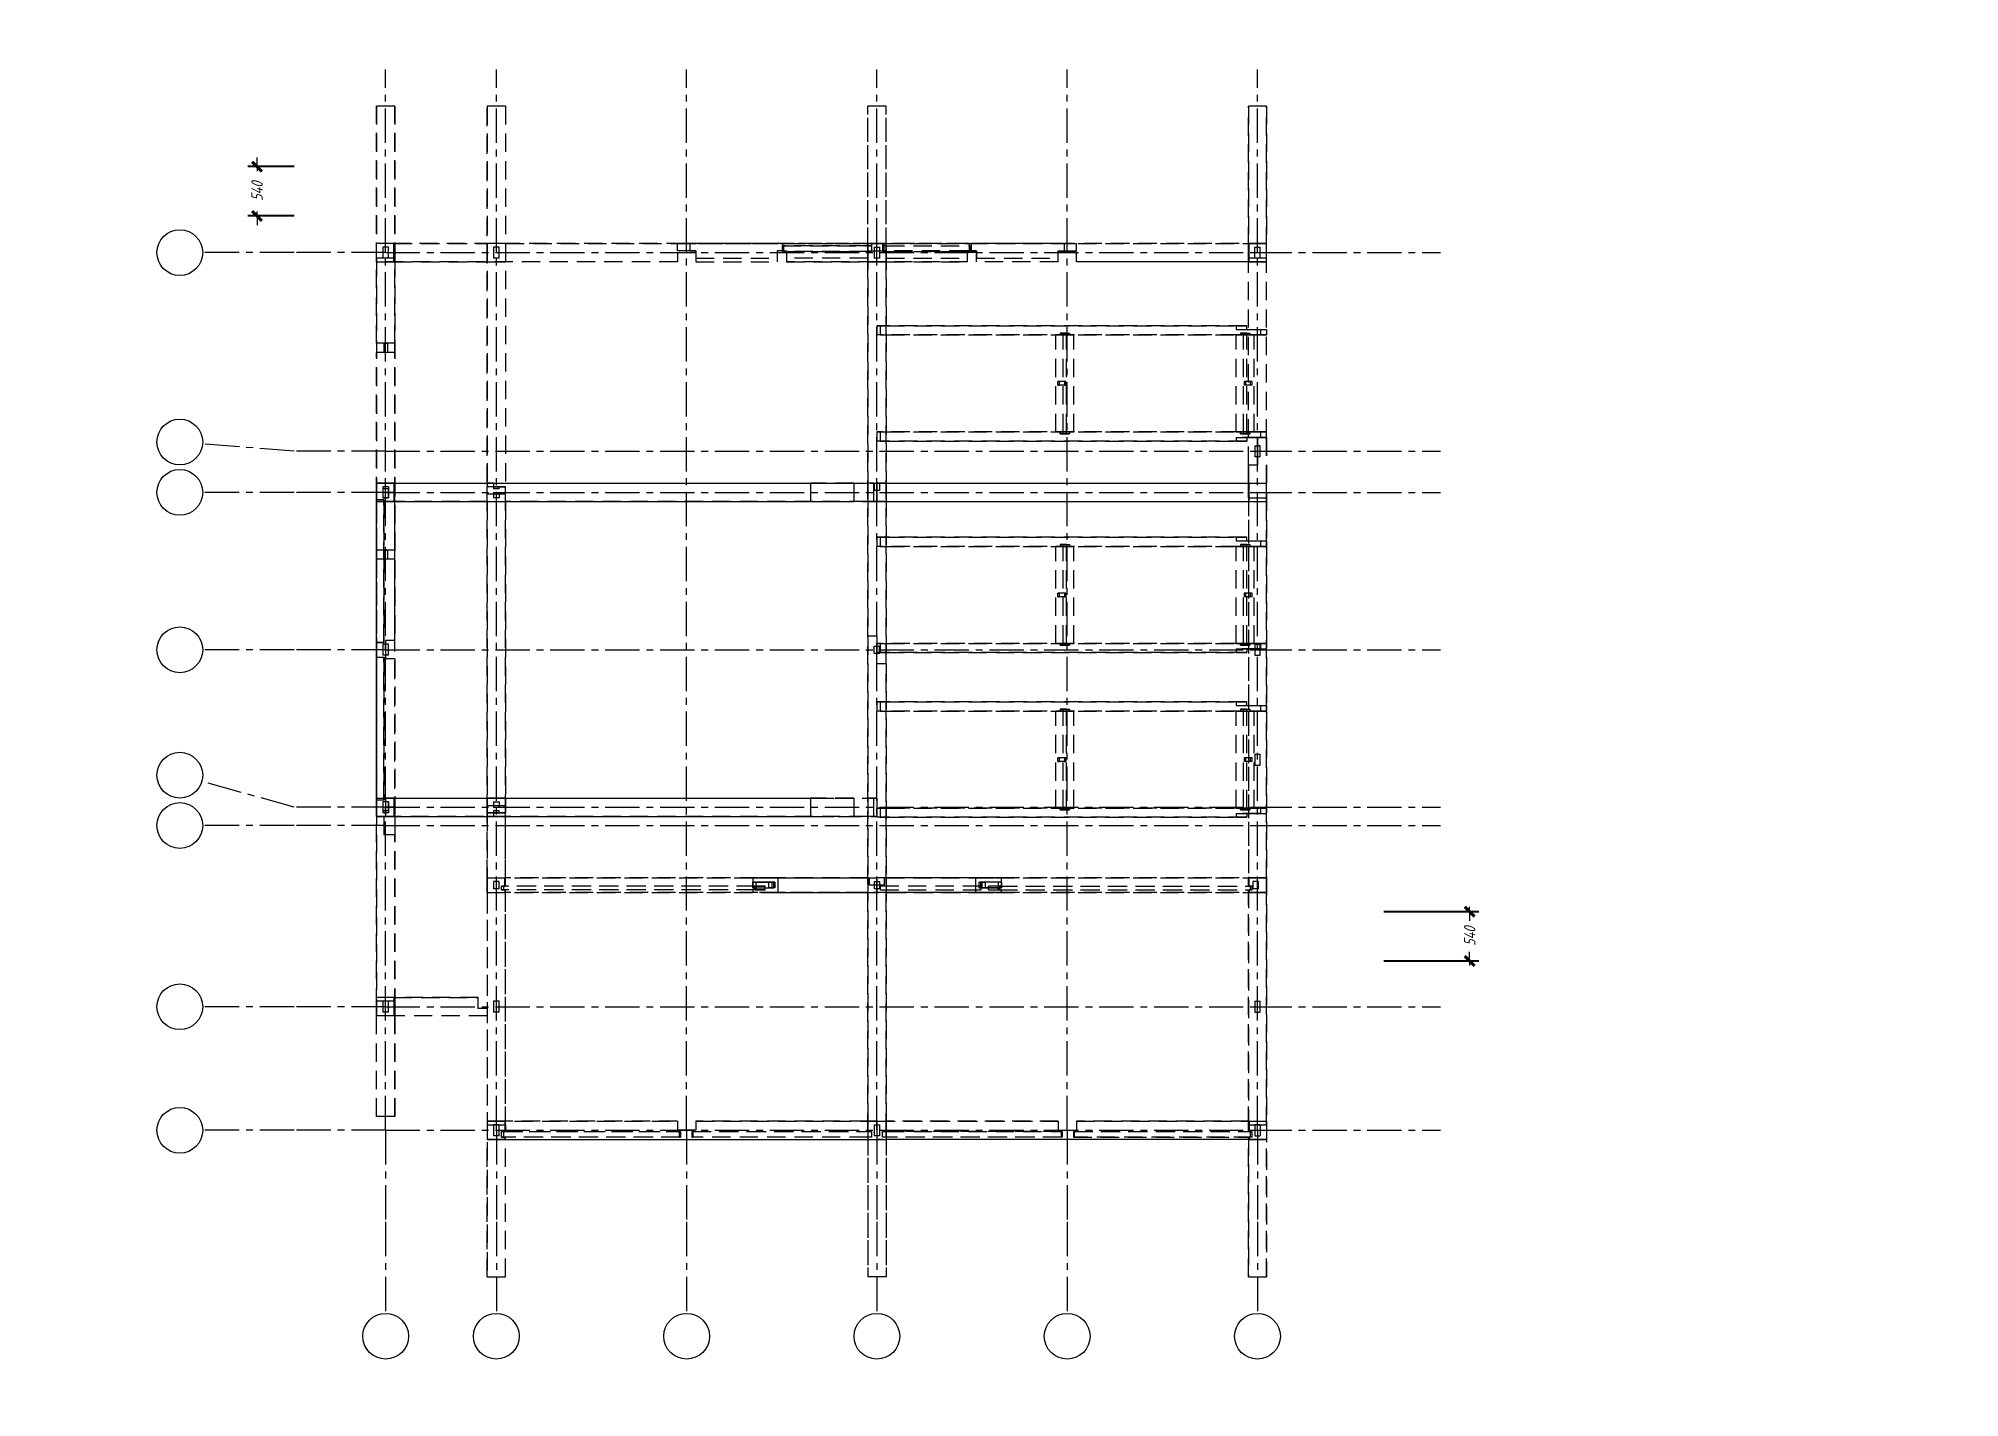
# Model space of a CAD drawing. Header units: millimetres. Extents: x 0 to 10920, y 0 to 297.
# Drawn here: x 5040 to 5460, y 0 to 297 of the extents above; entities that cross this region are included whole.
import ezdxf

# ---------------------------------------------------------------- set-up
doc = ezdxf.new("R2010")
doc.units = ezdxf.units.MM
for name, pattern in [('K5LT_AXLED', [12, 7.5, -1.5, 1.5, -1.5]), ('K5LT_BASIC', [0]), ('K5LT_DASHED', [6, 4, -2]), ('K5LT_THIN', [0])]:
    doc.linetypes.add(name, pattern=pattern)
doc.layers.add('Системный слой', color=7, linetype='Continuous')
doc.styles.add('KDIMTEXTSTYLE', font='GOST_AU.SHX', dxfattribs={"width": 0.96, "oblique": 15, "height": 5})
doc.styles.add('KTEXTSTYLE', font='GOST_AU.SHX', dxfattribs={"width": 0.96, "height": 5})
doc.dimstyles.new('KDIMSTYLE (0.02)', dxfattribs={"dimtxt": 5, "dimasz": 1, "dimexe": 2, "dimexo": 0, "dimgap": 1, "dimtad": 1, "dimlfac": 50, "dimtxsty": 'KDIMTEXTSTYLE', "dimsah": 1, "dimcen": 0, "dimdle": 1, "dimadec": 0, "dimazin": 0, "dimtfac": 0.667, "dimtmove": 0, "dimatfit": 3, "dimfxl": 0, "dimtvp": 1, "dimtolj": 1, "dimtzin": 0, "dimarcsym": 0})

msp = doc.modelspace()

# ---------------------------------------------------------------- blocks, each defined once
blk = doc.blocks.new('U300')
at = {"layer": 'Системный слой', "color": 30, "linetype": 'K5LT_AXLED', "lineweight": 18}
for p, q in [((5095.91, 58.4), (5075.91, 58.4)), ((5115.91, 58.4), (5095.91, 58.4)), ((5115.91, 58.4), (5306.51, 58.4)), ((5306.51, 58.4), (5346.51, 58.4))]:
    blk.add_line(p, q, dxfattribs=at)
at = {"layer": 'Системный слой', "color": 7, "linetype": 'K5LT_THIN', "lineweight": 18}
blk.add_arc((5070.91, 58.4), 5, 0, 360, dxfattribs=at)
blk = doc.blocks.new('U301')
at = {"layer": 'Системный слой', "color": 30, "linetype": 'K5LT_AXLED', "lineweight": 18}
for p, q in [((5095.91, 85.4), (5075.91, 85.4)), ((5115.91, 85.4), (5095.91, 85.4)), ((5115.91, 85.4), (5306.51, 85.4)), ((5306.51, 85.4), (5346.51, 85.4))]:
    blk.add_line(p, q, dxfattribs=at)
at = {"layer": 'Системный слой', "color": 7, "linetype": 'K5LT_THIN', "lineweight": 18}
blk.add_arc((5070.91, 85.4), 5, 0, 360, dxfattribs=at)
blk = doc.blocks.new('U302')
at = {"layer": 'Системный слой', "color": 30, "linetype": 'K5LT_AXLED', "lineweight": 18}
for p, q in [((5095.91, 125), (5075.91, 125)), ((5115.91, 125), (5095.91, 125)), ((5115.91, 125), (5306.51, 125)), ((5306.51, 125), (5346.51, 125))]:
    blk.add_line(p, q, dxfattribs=at)
at = {"layer": 'Системный слой', "color": 7, "linetype": 'K5LT_THIN', "lineweight": 18}
blk.add_arc((5070.91, 125), 5, 0, 360, dxfattribs=at)
blk = doc.blocks.new('U303')
at = {"layer": 'Системный слой', "color": 30, "linetype": 'K5LT_AXLED', "lineweight": 18}
for p, q in [((5095.91, 129), (5075.73, 134.65)), ((5115.91, 129), (5095.91, 129)), ((5115.91, 129), (5306.51, 129)), ((5306.51, 129), (5346.51, 129))]:
    blk.add_line(p, q, dxfattribs=at)
at = {"layer": 'Системный слой', "color": 7, "linetype": 'K5LT_THIN', "lineweight": 18}
blk.add_arc((5070.91, 136), 5, 0, 360, dxfattribs=at)
blk = doc.blocks.new('U304')
at = {"layer": 'Системный слой', "color": 30, "linetype": 'K5LT_AXLED', "lineweight": 18}
for p, q in [((5095.91, 163.4), (5075.91, 163.4)), ((5115.91, 163.4), (5095.91, 163.4)), ((5115.91, 163.4), (5306.51, 163.4)), ((5306.51, 163.4), (5346.51, 163.4))]:
    blk.add_line(p, q, dxfattribs=at)
at = {"layer": 'Системный слой', "color": 7, "linetype": 'K5LT_THIN', "lineweight": 18}
blk.add_arc((5070.91, 163.4), 5, 0, 360, dxfattribs=at)
blk = doc.blocks.new('U305')
at = {"layer": 'Системный слой', "color": 30, "linetype": 'K5LT_AXLED', "lineweight": 18}
for p, q in [((5095.91, 197.8), (5075.91, 197.8)), ((5115.91, 197.8), (5095.91, 197.8)), ((5115.91, 197.8), (5306.51, 197.8)), ((5306.51, 197.8), (5346.51, 197.8))]:
    blk.add_line(p, q, dxfattribs=at)
at = {"layer": 'Системный слой', "color": 7, "linetype": 'K5LT_THIN', "lineweight": 18}
blk.add_arc((5070.91, 197.8), 5, 0, 360, dxfattribs=at)
blk = doc.blocks.new('U306')
at = {"layer": 'Системный слой', "color": 30, "linetype": 'K5LT_AXLED', "lineweight": 18}
for p, q in [((5095.91, 206.8), (5075.9, 208.4)), ((5115.91, 206.8), (5095.91, 206.8)), ((5115.91, 206.8), (5306.51, 206.8)), ((5306.51, 206.8), (5346.51, 206.8))]:
    blk.add_line(p, q, dxfattribs=at)
at = {"layer": 'Системный слой', "color": 7, "linetype": 'K5LT_THIN', "lineweight": 18}
blk.add_arc((5070.91, 208.8), 5, 0, 360, dxfattribs=at)
blk = doc.blocks.new('U307')
at = {"layer": 'Системный слой', "color": 30, "linetype": 'K5LT_AXLED', "lineweight": 18}
for p, q in [((5095.91, 250.2), (5075.91, 250.2)), ((5115.91, 250.2), (5095.91, 250.2)), ((5115.91, 250.2), (5306.51, 250.2)), ((5306.51, 250.2), (5346.51, 250.2))]:
    blk.add_line(p, q, dxfattribs=at)
at = {"layer": 'Системный слой', "color": 7, "linetype": 'K5LT_THIN', "lineweight": 18}
blk.add_arc((5070.91, 250.2), 5, 0, 360, dxfattribs=at)
blk = doc.blocks.new('U308')
at = {"layer": 'Системный слой', "color": 30, "linetype": 'K5LT_AXLED', "lineweight": 18}
for p, q in [((5115.91, 250.2), (5115.91, 290.2)), ((5115.91, 58.4), (5115.91, 250.2)), ((5115.91, 58.4), (5115.91, 38.4)), ((5115.91, 38.4), (5115.91, 18.4))]:
    blk.add_line(p, q, dxfattribs=at)
at = {"layer": 'Системный слой', "color": 7, "linetype": 'K5LT_THIN', "lineweight": 18}
blk.add_arc((5115.91, 13.4), 5, 0, 360, dxfattribs=at)
blk = doc.blocks.new('U309')
at = {"layer": 'Системный слой', "color": 30, "linetype": 'K5LT_AXLED', "lineweight": 18}
for p, q in [((5140.11, 250.2), (5140.11, 290.2)), ((5140.11, 58.4), (5140.11, 250.2)), ((5140.11, 58.4), (5140.11, 38.4)), ((5140.11, 38.4), (5140.11, 18.4))]:
    blk.add_line(p, q, dxfattribs=at)
at = {"layer": 'Системный слой', "color": 7, "linetype": 'K5LT_THIN', "lineweight": 18}
blk.add_arc((5140.11, 13.4), 5, 0, 360, dxfattribs=at)
blk = doc.blocks.new('U310')
at = {"layer": 'Системный слой', "color": 30, "linetype": 'K5LT_AXLED', "lineweight": 18}
for p, q in [((5181.71, 250.2), (5181.71, 290.2)), ((5181.71, 58.4), (5181.71, 250.2)), ((5181.71, 58.4), (5181.71, 38.4)), ((5181.71, 38.4), (5181.71, 18.4))]:
    blk.add_line(p, q, dxfattribs=at)
at = {"layer": 'Системный слой', "color": 7, "linetype": 'K5LT_THIN', "lineweight": 18}
blk.add_arc((5181.71, 13.4), 5, 0, 360, dxfattribs=at)
blk = doc.blocks.new('U311')
at = {"layer": 'Системный слой', "color": 30, "linetype": 'K5LT_AXLED', "lineweight": 18}
for p, q in [((5223.31, 250.2), (5223.31, 290.2)), ((5223.31, 58.4), (5223.31, 250.2)), ((5223.31, 58.4), (5223.31, 38.4)), ((5223.31, 38.4), (5223.31, 18.4))]:
    blk.add_line(p, q, dxfattribs=at)
at = {"layer": 'Системный слой', "color": 7, "linetype": 'K5LT_THIN', "lineweight": 18}
blk.add_arc((5223.31, 13.4), 5, 0, 360, dxfattribs=at)
blk = doc.blocks.new('U312')
at = {"layer": 'Системный слой', "color": 30, "linetype": 'K5LT_AXLED', "lineweight": 18}
for p, q in [((5264.91, 250.2), (5264.91, 290.2)), ((5264.91, 58.4), (5264.91, 250.2)), ((5264.91, 58.4), (5264.91, 38.4)), ((5264.91, 38.4), (5264.91, 18.4))]:
    blk.add_line(p, q, dxfattribs=at)
at = {"layer": 'Системный слой', "color": 7, "linetype": 'K5LT_THIN', "lineweight": 18}
blk.add_arc((5264.91, 13.4), 5, 0, 360, dxfattribs=at)
blk = doc.blocks.new('U313')
at = {"layer": 'Системный слой', "color": 30, "linetype": 'K5LT_AXLED', "lineweight": 18}
for p, q in [((5306.51, 250.2), (5306.51, 290.2)), ((5306.51, 58.4), (5306.51, 250.2)), ((5306.51, 58.4), (5306.51, 38.4)), ((5306.51, 38.4), (5306.51, 18.4))]:
    blk.add_line(p, q, dxfattribs=at)
at = {"layer": 'Системный слой', "color": 7, "linetype": 'K5LT_THIN', "lineweight": 18}
blk.add_arc((5306.51, 13.4), 5, 0, 360, dxfattribs=at)
blk = doc.blocks.new('U299')
at = {"layer": 'Системный слой'}
for name in ['U308', 'U309', 'U310', 'U311', 'U312', 'U313', 'U307', 'U306', 'U305', 'U304', 'U303', 'U302', 'U301', 'U300']:
    blk.add_blockref(name, (0, 0), dxfattribs=at)
blk = doc.blocks.new('U330')
at = {"layer": 'Системный слой', "color": 7, "linetype": 'K5LT_DASHED', "lineweight": 18}
for p, q in [((5117.91, 282.2), (5113.91, 282.2)), ((5113.91, 230.4), (5113.91, 282.2)), ((5113.91, 282.2), (5113.91, 252.2)), ((5117.91, 230.4), (5117.91, 282.2)), ((5117.91, 282.2), (5117.91, 252.2)), ((5138.11, 199.8), (5138.11, 282.2)), ((5142.11, 282.2), (5138.11, 282.2)), ((5138.11, 282.2), (5138.11, 199)), ((5142.11, 282.2), (5142.11, 199)), ((5221.31, 251.68), (5221.31, 282.2)), ((5221.31, 166.4), (5221.31, 282.2)), ((5225.31, 282.2), (5221.31, 282.2)), ((5225.31, 251.68), (5225.31, 282.2)), ((5225.31, 160.4), (5225.31, 282.2)), ((5308.51, 282.2), (5304.51, 282.2)), ((5304.51, 282.2), (5304.51, 252.2)), ((5304.51, 203.8), (5304.51, 282.2)), ((5308.51, 282.2), (5308.51, 252.2)), ((5308.51, 209.8), (5308.51, 282.2)), ((5117.91, 252.2), (5113.91, 252.2)), ((5113.91, 249), (5113.91, 252.2)), ((5117.91, 252.2), (5117.91, 249)), ((5182.4, 252.2), (5179.71, 252.2)), ((5179.71, 250.6), (5179.71, 252.2)), ((5179.71, 252.2), (5224.91, 252.2)), ((5202.71, 252.2), (5182.4, 252.2)), ((5182.4, 252.2), (5182.4, 250.6)), ((5222.11, 252.2), (5202.71, 252.2)), ((5202.71, 250.6), (5202.71, 252.2)), ((5222.11, 252.2), (5222.11, 250.6)), ((5222.11, 252.2), (5224.51, 252.2)), ((5224.51, 252.2), (5224.51, 250.6)), ((5224.51, 252.2), (5243.91, 252.2)), ((5243.51, 252.2), (5224.91, 252.2)), ((5224.91, 250.6), (5224.91, 252.2)), ((5243.51, 252.2), (5243.51, 250.6)), ((5243.51, 252.2), (5266.91, 252.2)), ((5264.23, 252.2), (5243.91, 252.2)), ((5243.91, 252.2), (5243.91, 250.6)), ((5264.23, 252.2), (5266.91, 252.2)), ((5264.23, 252.2), (5264.23, 250.6)), ((5266.91, 250.6), (5266.91, 252.2)), ((5304.51, 252.2), (5308.51, 252.2)), ((5304.51, 249), (5304.51, 252.2)), ((5308.51, 249), (5308.51, 252.2)), ((5117.91, 249), (5113.91, 249)), ((5113.91, 249), (5113.91, 86.6)), ((5116.51, 251.4), (5115.31, 251.4)), ((5115.31, 251.4), (5115.31, 249)), ((5116.51, 249), (5115.31, 249)), ((5116.51, 249), (5116.51, 251.4)), ((5117.91, 249), (5117.91, 165.4)), ((5140.71, 251.4), (5139.51, 251.4)), ((5139.51, 251.4), (5139.51, 249)), ((5140.71, 249), (5139.51, 249)), ((5140.71, 249), (5140.71, 251.4)), ((5182.4, 250.6), (5179.71, 250.6)), ((5183.71, 250.6), (5179.71, 250.6)), ((5182.4, 250.6), (5183.71, 250.6)), ((5183.71, 250.6), (5183.71, 249)), ((5183.71, 249), (5201.51, 249)), ((5202.71, 250.6), (5201.51, 250.6)), ((5201.51, 250.6), (5201.51, 249)), ((5202.71, 251.68), (5222.11, 251.68)), ((5202.71, 251.68), (5202.71, 250.6)), ((5202.71, 250.6), (5203.51, 250.6)), ((5203.51, 250.6), (5203.51, 250.44)), ((5203.51, 250.44), (5221.31, 250.44)), ((5203.51, 250.44), (5203.51, 249)), ((5221.31, 249), (5203.51, 249)), ((5222.11, 251.68), (5221.31, 251.68)), ((5221.31, 251.68), (5221.31, 250.44)), ((5221.31, 250.44), (5221.31, 250.6)), ((5221.31, 250.6), (5222.11, 250.6)), ((5221.31, 249), (5221.31, 250.44)), ((5221.31, 250.44), (5222.11, 250.44)), ((5221.31, 250.44), (5221.31, 166.4)), ((5222.11, 251.68), (5222.11, 250.6)), ((5222.11, 251.68), (5222.11, 250.44)), ((5222.11, 250.6), (5224.91, 250.6)), ((5222.11, 250.6), (5224.51, 250.6)), ((5222.71, 251.4), (5223.91, 251.4)), ((5222.71, 251.4), (5222.71, 249)), ((5223.91, 249), (5222.71, 249)), ((5223.91, 251.4), (5223.91, 249)), ((5225.31, 251.68), (5224.51, 251.68)), ((5224.51, 251.68), (5224.51, 250.44)), ((5225.31, 250.6), (5224.51, 250.6)), ((5224.51, 250.44), (5225.31, 250.44)), ((5225.31, 250.6), (5224.91, 250.6)), ((5225.31, 251.68), (5225.31, 250.44)), ((5243.11, 250.6), (5225.31, 250.6)), ((5225.31, 249), (5225.31, 250.6)), ((5225.31, 250.6), (5225.31, 250.44)), ((5225.31, 249), (5225.31, 250.44)), ((5243.11, 250.44), (5225.31, 250.44)), ((5225.31, 250.44), (5225.31, 160.4)), ((5225.31, 249), (5243.11, 249)), ((5243.51, 250.6), (5243.11, 250.6)), ((5243.11, 249), (5243.11, 250.6)), ((5243.91, 250.6), (5243.11, 250.6)), ((5243.11, 250.6), (5243.11, 250.44)), ((5243.11, 249), (5243.11, 250.44)), ((5245.11, 250.6), (5243.51, 250.6)), ((5243.91, 250.6), (5245.11, 250.6)), ((5245.11, 250.6), (5245.11, 249)), ((5245.11, 249), (5262.91, 249)), ((5262.91, 249), (5262.91, 250.6)), ((5262.91, 250.6), (5264.23, 250.6)), ((5262.91, 250.6), (5266.91, 250.6)), ((5264.23, 250.6), (5266.91, 250.6)), ((5304.51, 203.8), (5304.51, 249)), ((5308.51, 249), (5304.51, 249)), ((5305.91, 249), (5305.91, 251.4)), ((5305.91, 251.4), (5307.11, 251.4)), ((5307.11, 249), (5305.91, 249)), ((5307.11, 249), (5307.11, 251.4)), ((5308.51, 209.8), (5308.51, 249)), ((5117.91, 230.4), (5113.91, 230.4)), ((5115.51, 230.4), (5113.91, 230.4)), ((5113.91, 230.4), (5113.91, 228.4)), ((5117.91, 228.4), (5113.91, 228.4)), ((5115.51, 228.4), (5113.91, 228.4)), ((5113.91, 185.2), (5113.91, 228.4)), ((5115.51, 230.4), (5116.31, 230.4)), ((5115.51, 230.4), (5115.51, 228.4)), ((5116.31, 228.4), (5115.51, 228.4)), ((5117.91, 230.4), (5116.31, 230.4)), ((5116.31, 230.4), (5116.31, 228.4)), ((5117.91, 228.4), (5116.31, 228.4)), ((5117.91, 228.4), (5117.91, 230.4)), ((5117.91, 185.2), (5117.91, 228.4)), ((5305.91, 208), (5306.51, 208)), ((5305.91, 208), (5305.91, 205.6)), ((5306.51, 203.8), (5306.51, 209.8)), ((5306.51, 209.8), (5308.51, 209.8)), ((5306.51, 209.8), (5306.51, 208)), ((5308.51, 209.8), (5306.51, 209.8)), ((5306.51, 209.8), (5306.51, 203.8)), ((5306.51, 208), (5306.51, 209.8)), ((5306.51, 208), (5306.51, 205.6)), ((5307.11, 208), (5306.51, 208)), ((5306.51, 205.6), (5306.51, 208)), ((5307.11, 205.6), (5307.11, 208)), ((5308.51, 199.8), (5308.51, 209.8)), ((5308.51, 209.8), (5308.51, 26.4)), ((5304.51, 203.8), (5306.51, 203.8)), ((5304.51, 199.8), (5304.51, 203.8)), ((5304.51, 203.8), (5306.51, 203.8)), ((5304.51, 203.8), (5304.51, 111.72)), ((5306.51, 205.6), (5305.91, 205.6)), ((5306.51, 205.6), (5306.51, 203.8)), ((5307.11, 205.6), (5306.51, 205.6)), ((5306.51, 203.8), (5306.51, 205.6)), ((5115.91, 199.8), (5113.91, 199.8)), ((5113.91, 127), (5113.91, 199.8)), ((5113.91, 196.2), (5113.91, 199.8)), ((5113.91, 127), (5113.91, 199.8)), ((5117.91, 199.8), (5113.91, 199.8)), ((5113.91, 199.8), (5113.91, 196.2)), ((5116.51, 199), (5115.31, 199)), ((5115.31, 199), (5115.31, 196.6)), ((5116.51, 198.6), (5115.31, 198.6)), ((5115.31, 198.6), (5115.31, 196.6)), ((5115.91, 195.8), (5115.91, 199.8)), ((5116.51, 199), (5116.51, 196.6)), ((5116.51, 196.6), (5116.51, 198.6)), ((5117.91, 127), (5117.91, 199.8)), ((5139.49, 199.8), (5138.11, 199.8)), ((5138.11, 199.8), (5138.11, 199)), ((5139.49, 199), (5138.11, 199)), ((5142.11, 199), (5138.11, 199)), ((5138.11, 195.8), (5138.11, 199)), ((5142.11, 199), (5138.11, 199)), ((5138.11, 127.8), (5138.11, 199)), ((5139.49, 199.8), (5139.49, 199)), ((5139.49, 199), (5142.11, 199)), ((5140.71, 199), (5139.51, 199)), ((5139.51, 199), (5139.51, 198.6)), ((5140.71, 198.6), (5139.51, 198.6)), ((5139.51, 197.8), (5140.71, 197.8)), ((5139.51, 197.8), (5139.51, 196.6)), ((5140.71, 198.6), (5140.71, 199)), ((5140.71, 197.8), (5140.71, 196.6)), ((5142.11, 195.8), (5142.11, 199)), ((5142.11, 127.8), (5142.11, 199)), ((5222.71, 199.8), (5223.91, 199.8)), ((5222.71, 199.8), (5222.71, 198.2)), ((5223.91, 198.2), (5222.71, 198.2)), ((5223.91, 199.8), (5223.91, 198.2)), ((5304.51, 196.6), (5304.51, 199.8)), ((5304.51, 199.8), (5308.51, 199.8)), ((5308.51, 196.6), (5308.51, 199.8)), ((5113.91, 165), (5113.91, 196.2)), ((5115.51, 196.2), (5113.91, 196.2)), ((5113.91, 196.2), (5115.51, 196.2)), ((5113.91, 196.2), (5113.91, 165)), ((5115.31, 196.6), (5116.51, 196.6)), ((5116.51, 196.6), (5115.31, 196.6)), ((5115.51, 165), (5115.51, 196.2)), ((5115.51, 196.2), (5115.51, 165)), ((5117.91, 195.8), (5115.91, 195.8)), ((5117.91, 165.4), (5117.91, 195.8)), ((5138.11, 195.8), (5142.11, 195.8)), ((5138.11, 195.8), (5138.11, 131)), ((5140.71, 196.6), (5139.51, 196.6)), ((5142.11, 195.8), (5142.11, 131)), ((5304.51, 196.6), (5308.51, 196.6)), ((5304.51, 196.6), (5304.51, 113.6)), ((5308.51, 113.6), (5308.51, 196.6)), ((5117.91, 185.2), (5113.91, 185.2)), ((5115.51, 185.2), (5113.91, 185.2)), ((5113.91, 185.2), (5113.91, 183.2)), ((5115.51, 185.2), (5116.31, 185.2)), ((5115.51, 185.2), (5115.51, 183.2)), ((5117.91, 185.2), (5116.31, 185.2)), ((5116.31, 185.2), (5116.31, 183.2)), ((5117.91, 183.2), (5117.91, 185.2)), ((5117.91, 183.2), (5113.91, 183.2)), ((5115.51, 183.2), (5113.91, 183.2)), ((5113.91, 61.4), (5113.91, 183.2)), ((5116.31, 183.2), (5115.51, 183.2)), ((5117.91, 183.2), (5116.31, 183.2)), ((5117.91, 165.4), (5117.91, 183.2)), ((5113.91, 165), (5115.51, 165)), ((5113.91, 161.8), (5113.91, 165)), ((5115.51, 165), (5113.91, 165)), ((5113.91, 161.8), (5113.91, 165)), ((5116.51, 164.6), (5115.31, 164.6)), ((5115.31, 164.6), (5115.31, 162.2)), ((5117.91, 165.4), (5115.91, 165.4)), ((5115.91, 165.4), (5115.91, 161.4)), ((5117.91, 165.4), (5115.91, 165.4)), ((5115.91, 165.4), (5115.91, 161.4)), ((5116.51, 162.2), (5116.51, 164.6)), ((5223.31, 166.4), (5221.31, 166.4)), ((5221.31, 58.16), (5221.31, 166.4)), ((5223.31, 166.4), (5221.31, 166.4)), ((5221.31, 166.4), (5221.31, 26.4)), ((5222.71, 162.6), (5222.71, 164.2)), ((5222.71, 164.2), (5223.31, 164.2)), ((5223.31, 166.4), (5223.31, 160.4)), ((5223.31, 166.4), (5223.31, 164.2)), ((5223.31, 160.4), (5223.31, 166.4)), ((5223.31, 166.4), (5223.31, 164.2)), ((5223.31, 162.6), (5223.31, 164.2)), ((5223.31, 164.2), (5223.91, 164.2)), ((5223.31, 162.6), (5223.31, 164.2)), ((5223.91, 162.6), (5223.91, 164.2)), ((5305.91, 164.6), (5307.11, 164.6)), ((5305.91, 164.6), (5305.91, 162.2)), ((5307.11, 162.2), (5307.11, 164.6)), ((5113.91, 130.6), (5113.91, 161.8)), ((5113.91, 161.8), (5115.51, 161.8)), ((5113.91, 161.8), (5115.51, 161.8)), ((5113.91, 161.8), (5113.91, 130.6)), ((5116.51, 162.2), (5115.31, 162.2)), ((5115.51, 130.6), (5115.51, 161.8)), ((5115.51, 161.8), (5115.51, 130.6)), ((5117.91, 161.4), (5115.91, 161.4)), ((5117.91, 161.4), (5115.91, 161.4)), ((5117.91, 161.4), (5117.91, 131)), ((5117.91, 127), (5117.91, 161.4)), ((5117.91, 161.4), (5117.91, 86.6)), ((5223.31, 162.6), (5222.71, 162.6)), ((5223.91, 162.6), (5223.31, 162.6)), ((5223.31, 160.4), (5223.31, 162.6)), ((5223.31, 160.4), (5223.31, 162.6)), ((5223.31, 160.4), (5225.31, 160.4)), ((5223.31, 160.4), (5225.31, 160.4)), ((5225.31, 58.16), (5225.31, 160.4)), ((5225.31, 160.4), (5225.31, 26.4)), ((5305.91, 162.2), (5307.11, 162.2)), ((5305.91, 140.6), (5307.11, 140.6)), ((5305.91, 140.6), (5305.91, 138.2)), ((5307.11, 138.2), (5307.11, 140.6)), ((5305.91, 138.2), (5307.11, 138.2)), ((5113.91, 130.6), (5115.51, 130.6)), ((5113.91, 130.6), (5113.91, 127)), ((5113.91, 130.6), (5115.51, 130.6)), ((5113.91, 130.6), (5113.91, 127)), ((5116.51, 130.2), (5115.31, 130.2)), ((5115.31, 130.2), (5115.31, 127.8)), ((5116.51, 130.2), (5115.31, 130.2)), ((5115.31, 130.2), (5115.31, 128.2)), ((5117.91, 131), (5115.91, 131)), ((5115.91, 131), (5115.91, 127)), ((5116.51, 130.2), (5116.51, 127.8)), ((5116.51, 128.2), (5116.51, 130.2)), ((5142.11, 131), (5138.11, 131)), ((5138.11, 131), (5138.11, 127.8)), ((5139.51, 130.2), (5140.71, 130.2)), ((5139.51, 130.2), (5139.51, 129)), ((5140.71, 130.2), (5140.71, 129)), ((5142.11, 131), (5142.11, 127.8)), ((5115.91, 127), (5113.91, 127)), ((5117.91, 127), (5113.91, 127)), ((5116.51, 128.2), (5115.31, 128.2)), ((5116.51, 127.8), (5115.31, 127.8)), ((5117.91, 127), (5115.51, 127)), ((5115.51, 127), (5115.51, 123)), ((5117.91, 127), (5117.91, 123)), ((5139.49, 127.8), (5138.11, 127.8)), ((5142.11, 127.8), (5138.11, 127.8)), ((5138.11, 127), (5138.11, 127.8)), ((5138.11, 127.8), (5138.11, 26.4)), ((5138.11, 127.8), (5142.11, 127.8)), ((5138.11, 113.6), (5138.11, 127)), ((5139.49, 127), (5138.11, 127)), ((5142.11, 127.8), (5139.49, 127.8)), ((5139.49, 127.8), (5139.49, 127)), ((5139.51, 129), (5140.71, 129)), ((5140.71, 128.2), (5139.51, 128.2)), ((5139.51, 128.2), (5139.51, 127.8)), ((5140.71, 127.8), (5139.51, 127.8)), ((5140.71, 127.8), (5140.71, 128.2)), ((5142.11, 113.6), (5142.11, 127.8)), ((5142.11, 111.72), (5142.11, 127.8)), ((5117.91, 123), (5115.51, 123)), ((5117.91, 61.4), (5117.91, 123)), ((5138.11, 113.6), (5142.11, 113.6)), ((5138.11, 113.6), (5138.11, 110.4)), ((5142.11, 111.72), (5142.11, 113.6)), ((5201.67, 113.6), (5196.16, 113.6)), ((5196.16, 113.6), (5196.16, 111.72)), ((5196.16, 113.6), (5221.71, 113.6)), ((5201.67, 113.6), (5201.67, 110.4)), ((5201.67, 113.6), (5221.71, 113.6)), ((5221.71, 112), (5221.71, 113.6)), ((5244.96, 113.6), (5224.91, 113.6)), ((5224.91, 113.6), (5224.91, 112)), ((5250.46, 113.6), (5224.91, 113.6)), ((5244.96, 110.4), (5244.96, 113.6)), ((5244.96, 113.6), (5250.46, 113.6)), ((5250.46, 113.6), (5250.46, 111.72)), ((5304.51, 111.72), (5304.51, 113.6)), ((5304.51, 113.6), (5308.51, 113.6)), ((5308.51, 110.4), (5308.51, 113.6)), ((5138.11, 110.4), (5138.11, 59.6)), ((5138.11, 110.4), (5142.11, 110.4)), ((5140.71, 112.8), (5139.51, 112.8)), ((5139.51, 112.8), (5139.51, 111.2)), ((5140.71, 111.2), (5139.51, 111.2)), ((5140.71, 111.2), (5140.71, 112.8)), ((5141.71, 111.72), (5142.11, 111.72)), ((5141.71, 111.72), (5141.71, 110.92)), ((5141.71, 110.92), (5142.11, 110.92)), ((5142.11, 110.4), (5142.11, 110.92)), ((5142.11, 58.16), (5142.11, 110.92)), ((5142.11, 59.6), (5142.11, 110.4)), ((5196.11, 112.6), (5199.63, 112.6)), ((5196.11, 112.6), (5196.11, 111.4)), ((5196.11, 112.6), (5196.81, 112.6)), ((5196.11, 111.4), (5196.81, 111.4)), ((5196.11, 111.4), (5199.63, 111.4)), ((5196.71, 111.72), (5196.16, 111.72)), ((5196.16, 111.72), (5198.91, 111.72)), ((5196.71, 110.92), (5196.16, 110.92)), ((5198.91, 110.92), (5196.16, 110.92)), ((5196.16, 110.92), (5196.16, 110.4)), ((5201.67, 110.4), (5196.16, 110.4)), ((5250.46, 110.4), (5196.16, 110.4)), ((5196.71, 110.92), (5196.71, 111.72)), ((5198.91, 111.72), (5196.71, 111.72)), ((5196.71, 110.92), (5198.91, 110.92)), ((5201.02, 112.6), (5196.81, 112.6)), ((5196.81, 112.6), (5196.81, 111.4)), ((5196.81, 111.4), (5201.02, 111.4)), ((5198.91, 110.92), (5198.91, 111.72)), ((5199.63, 112.6), (5200.68, 112.6)), ((5199.63, 112.6), (5199.63, 111.4)), ((5200.68, 111.4), (5199.63, 111.4)), ((5200.68, 112.6), (5201.02, 112.6)), ((5200.68, 112.6), (5200.68, 111.4)), ((5201.02, 111.4), (5200.68, 111.4)), ((5201.02, 112.6), (5201.02, 111.4)), ((5201.67, 110.4), (5244.96, 110.4)), ((5224.91, 112), (5221.71, 112)), ((5222.71, 112.8), (5223.91, 112.8)), ((5222.71, 112.8), (5222.71, 111.2)), ((5223.91, 111.2), (5222.71, 111.2)), ((5223.91, 112.8), (5223.91, 111.2)), ((5224.11, 110.92), (5224.11, 111.72)), ((5246.11, 111.72), (5224.11, 111.72)), ((5224.11, 110.92), (5246.11, 110.92)), ((5244.96, 110.4), (5250.46, 110.4)), ((5249.82, 112.6), (5245.61, 112.6)), ((5245.61, 112.6), (5245.95, 112.6)), ((5245.61, 112.6), (5245.61, 111.4)), ((5245.95, 111.4), (5245.61, 111.4)), ((5245.61, 111.4), (5249.82, 111.4)), ((5245.95, 112.6), (5247, 112.6)), ((5245.95, 112.6), (5245.95, 111.4)), ((5247, 111.4), (5245.95, 111.4)), ((5246.11, 110.92), (5246.11, 111.72)), ((5250.52, 112.6), (5247, 112.6)), ((5247, 112.6), (5247, 111.4)), ((5250.52, 111.4), (5247, 111.4)), ((5247.71, 110.92), (5247.71, 111.72)), ((5249.91, 111.72), (5247.71, 111.72)), ((5250.46, 111.72), (5247.71, 111.72)), ((5247.71, 110.92), (5250.46, 110.92)), ((5247.71, 110.92), (5249.91, 110.92)), ((5250.52, 112.6), (5249.82, 112.6)), ((5249.82, 112.6), (5249.82, 111.4)), ((5250.52, 111.4), (5249.82, 111.4)), ((5249.91, 110.92), (5249.91, 111.72)), ((5249.91, 111.72), (5250.46, 111.72)), ((5250.46, 110.92), (5249.91, 110.92)), ((5250.46, 110.92), (5250.46, 110.4)), ((5250.52, 112.6), (5250.52, 111.4)), ((5304.51, 111.72), (5304.91, 111.72)), ((5304.51, 110.4), (5304.51, 110.92)), ((5304.51, 110.92), (5304.91, 110.92)), ((5304.51, 110.92), (5304.51, 58.16)), ((5304.51, 110.4), (5308.51, 110.4)), ((5304.51, 59.6), (5304.51, 110.4)), ((5304.91, 111.72), (5304.91, 110.92)), ((5306.71, 112.8), (5305.51, 112.8)), ((5305.51, 112.8), (5305.51, 111.2)), ((5306.71, 111.2), (5305.51, 111.2)), ((5306.71, 111.2), (5306.71, 112.8)), ((5308.51, 59.6), (5308.51, 110.4)), ((5117.91, 86.6), (5113.91, 86.6)), ((5113.91, 86.6), (5113.91, 83.4)), ((5116.51, 86.6), (5115.31, 86.6)), ((5115.31, 86.6), (5115.31, 84.2)), ((5116.51, 84.2), (5115.31, 84.2)), ((5116.51, 84.2), (5116.51, 86.6)), ((5117.91, 86.6), (5117.91, 83.4)), ((5140.71, 86.6), (5139.51, 86.6)), ((5139.51, 86.6), (5139.51, 84.2)), ((5140.71, 84.2), (5139.51, 84.2)), ((5140.71, 84.2), (5140.71, 86.6)), ((5305.91, 86.6), (5307.11, 86.6)), ((5305.91, 86.6), (5305.91, 84.2)), ((5305.91, 84.2), (5307.11, 84.2)), ((5307.11, 84.2), (5307.11, 86.6)), ((5117.91, 83.4), (5113.91, 83.4)), ((5113.91, 61.4), (5113.91, 83.4)), ((5117.91, 83.4), (5117.91, 61.4)), ((5117.91, 61.4), (5113.91, 61.4)), ((5138.11, 59.6), (5142.11, 59.6)), ((5138.11, 59.6), (5138.11, 56.4)), ((5140.71, 59.6), (5139.51, 59.6)), ((5139.51, 59.6), (5139.51, 57.2)), ((5140.71, 57.2), (5140.71, 59.6)), ((5142.11, 59.6), (5142.11, 58.16)), ((5222.71, 59.6), (5223.91, 59.6)), ((5222.71, 59.6), (5222.71, 57.2)), ((5223.91, 59.6), (5223.91, 57.2)), ((5304.51, 58.16), (5304.51, 59.6)), ((5304.51, 59.6), (5308.51, 59.6)), ((5307.11, 59.6), (5305.91, 59.6)), ((5305.91, 59.6), (5305.91, 57.2)), ((5307.11, 59.6), (5307.11, 57.2)), ((5308.51, 59.6), (5308.51, 56.4)), ((5138.11, 26.4), (5138.11, 56.4)), ((5142.11, 56.4), (5138.11, 56.4)), ((5140.71, 57.2), (5139.51, 57.2)), ((5141.71, 58.16), (5142.11, 58.16)), ((5141.71, 58.16), (5141.71, 56.92)), ((5141.71, 56.92), (5142.11, 56.92)), ((5142.11, 56.4), (5142.11, 56.92)), ((5142.11, 26.4), (5142.11, 56.92)), ((5142.11, 26.4), (5142.11, 56.4)), ((5221.31, 58.16), (5222.11, 58.16)), ((5221.31, 58.16), (5221.31, 56.92)), ((5222.11, 56.92), (5221.31, 56.92)), ((5221.31, 56.92), (5221.31, 26.4)), ((5222.11, 58.16), (5222.11, 56.92)), ((5223.91, 57.2), (5222.71, 57.2)), ((5224.51, 56.92), (5224.51, 58.16)), ((5224.51, 58.16), (5225.31, 58.16)), ((5225.31, 56.92), (5224.51, 56.92)), ((5225.31, 56.92), (5225.31, 58.16)), ((5225.31, 56.92), (5225.31, 26.4)), ((5304.51, 58.16), (5304.91, 58.16)), ((5304.51, 56.4), (5304.51, 56.92)), ((5304.51, 56.92), (5304.91, 56.92)), ((5304.51, 56.92), (5304.51, 26.4)), ((5304.51, 56.4), (5308.51, 56.4)), ((5304.51, 26.4), (5304.51, 56.4)), ((5304.91, 58.16), (5304.91, 56.92)), ((5305.91, 57.2), (5307.11, 57.2)), ((5308.51, 26.4), (5308.51, 56.4)), ((5138.11, 26.4), (5142.11, 26.4)), ((5225.31, 26.4), (5221.31, 26.4)), ((5304.51, 26.4), (5308.51, 26.4))]:
    blk.add_line(p, q, dxfattribs=at)
blk = doc.blocks.new('U343')
at = {"layer": 'Системный слой', "color": 7, "linetype": 'K5LT_DASHED', "lineweight": 18}
for p, q in [((5113.91, 248.2), (5113.91, 252.2)), ((5117.71, 252.2), (5113.91, 252.2)), ((5223.31, 252.2), (5113.91, 252.2)), ((5117.71, 248.2), (5117.71, 252.2)), ((5117.71, 252.2), (5138.11, 252.2)), ((5138.11, 248.2), (5138.11, 252.2)), ((5142.21, 252.2), (5138.11, 252.2)), ((5142.21, 248.2), (5142.21, 252.2)), ((5142.21, 252.2), (5221.31, 252.2)), ((5221.31, 248.2), (5221.31, 252.2)), ((5221.31, 252.2), (5221.31, 251.68)), ((5221.31, 252.2), (5223.31, 252.2)), ((5223.31, 248.2), (5223.31, 252.2)), ((5223.31, 248.2), (5223.31, 252.2)), ((5225.31, 252.2), (5223.31, 252.2)), ((5308.51, 252.2), (5223.31, 252.2)), ((5225.31, 248.2), (5225.31, 252.2)), ((5225.31, 251.68), (5225.31, 252.2)), ((5225.31, 252.2), (5304.69, 252.2)), ((5304.69, 248.2), (5304.69, 252.2)), ((5308.51, 252.2), (5304.69, 252.2)), ((5308.51, 248.2), (5308.51, 252.2)), ((5179.71, 248.2), (5113.91, 248.2)), ((5113.91, 248.2), (5117.71, 248.2)), ((5117.71, 248.2), (5138.11, 248.2)), ((5138.11, 248.2), (5142.21, 248.2)), ((5179.71, 248.2), (5142.21, 248.2)), ((5179.71, 250.2), (5179.71, 248.2)), ((5179.71, 250.2), (5183.71, 250.2)), ((5183.71, 250.2), (5183.71, 248.2)), ((5183.71, 248.2), (5201.51, 248.2)), ((5201.51, 250.2), (5201.51, 248.2)), ((5201.51, 250.2), (5203.51, 250.2)), ((5202.87, 251.68), (5202.61, 251.68)), ((5221.31, 251.68), (5202.61, 251.68)), ((5202.61, 251.68), (5202.61, 250.44)), ((5202.87, 250.44), (5202.61, 250.44)), ((5221.31, 250.44), (5202.61, 250.44)), ((5221.31, 251.68), (5202.87, 251.68)), ((5202.87, 251.68), (5202.87, 250.44)), ((5202.87, 250.44), (5221.31, 250.44)), ((5203.51, 250.2), (5203.51, 248.2)), ((5203.51, 248.2), (5221.31, 248.2)), ((5223.31, 248.2), (5203.51, 248.2)), ((5221.31, 251.68), (5221.31, 250.44)), ((5221.31, 248.2), (5221.31, 250.44)), ((5221.31, 248.2), (5223.31, 248.2)), ((5243.11, 248.2), (5223.31, 248.2)), ((5223.31, 248.2), (5225.31, 248.2)), ((5225.31, 250.44), (5225.31, 251.68)), ((5225.31, 251.68), (5244, 251.68)), ((5225.31, 251.68), (5243.76, 251.68)), ((5225.31, 248.2), (5225.31, 250.44)), ((5225.31, 250.44), (5243.76, 250.44)), ((5225.31, 250.44), (5244, 250.44)), ((5225.31, 248.2), (5243.11, 248.2)), ((5243.11, 248.2), (5243.11, 250.2)), ((5245.11, 250.2), (5243.11, 250.2)), ((5243.76, 250.44), (5243.76, 251.68)), ((5243.76, 251.68), (5244, 251.68)), ((5243.76, 250.44), (5244, 250.44)), ((5244, 250.44), (5244, 251.68)), ((5245.11, 248.2), (5245.11, 250.2)), ((5262.91, 248.2), (5245.11, 248.2)), ((5262.91, 248.2), (5262.91, 250.2)), ((5266.91, 250.2), (5262.91, 250.2)), ((5266.91, 248.2), (5266.91, 250.2)), ((5304.69, 248.2), (5266.91, 248.2)), ((5308.51, 248.2), (5266.91, 248.2)), ((5304.69, 248.2), (5308.51, 248.2)), ((5223.31, 234.2), (5224.01, 234.2)), ((5223.31, 234.2), (5223.31, 232.2)), ((5304.17, 234.2), (5223.31, 234.2)), ((5224.01, 232.2), (5223.31, 232.2)), ((5308.51, 232.2), (5223.31, 232.2)), ((5224.01, 234.2), (5224.01, 232.2)), ((5224.01, 234.2), (5225.31, 234.2)), ((5224.01, 232.2), (5225.31, 232.2)), ((5225.31, 232.2), (5225.31, 234.2)), ((5225.31, 234.2), (5301.82, 234.2)), ((5225.31, 232.2), (5307.14, 232.2)), ((5262.42, 211), (5262.42, 232.2)), ((5264.77, 232.2), (5262.42, 232.2)), ((5262.42, 232.2), (5264.03, 232.2)), ((5264.02, 232.6), (5263.37, 232.6)), ((5263.37, 232.6), (5263.37, 232.2)), ((5263.37, 232.6), (5264.78, 232.6)), ((5264.78, 232.6), (5263.37, 232.6)), ((5263.37, 232.6), (5263.37, 232.2)), ((5263.37, 232.6), (5264.02, 232.6)), ((5264.02, 232.2), (5263.37, 232.2)), ((5263.37, 232.2), (5264.78, 232.2)), ((5263.37, 232.2), (5264.78, 232.2)), ((5263.37, 232.2), (5264.02, 232.2)), ((5264.02, 232.2), (5264.02, 232.6)), ((5264.02, 232.6), (5265.43, 232.6)), ((5264.02, 232.2), (5264.02, 232.6)), ((5264.02, 232.6), (5265.43, 232.6)), ((5264.02, 232.2), (5265.43, 232.2)), ((5264.02, 232.2), (5265.43, 232.2)), ((5264.03, 211), (5264.03, 232.2)), ((5264.03, 232.2), (5266.39, 232.2)), ((5264.77, 211), (5264.77, 232.2)), ((5264.77, 232.2), (5266.39, 232.2)), ((5264.78, 232.2), (5264.78, 232.6)), ((5264.78, 232.6), (5265.43, 232.6)), ((5264.78, 232.6), (5265.43, 232.6)), ((5264.78, 232.6), (5264.78, 232.2)), ((5264.78, 232.2), (5265.43, 232.2)), ((5264.78, 232.2), (5265.43, 232.2)), ((5265.43, 232.6), (5265.43, 232.2)), ((5265.43, 232.6), (5265.43, 232.2)), ((5266.39, 211), (5266.39, 232.2)), ((5301.82, 234.2), (5301.82, 233.4)), ((5301.82, 234.2), (5304.17, 234.2)), ((5301.82, 233.4), (5307.14, 233.4)), ((5301.82, 233.4), (5304.17, 233.4)), ((5301.82, 211), (5301.82, 232.2)), ((5304.17, 232.2), (5301.82, 232.2)), ((5301.82, 232.2), (5303.44, 232.2)), ((5303.43, 232.6), (5302.78, 232.6)), ((5302.78, 232.6), (5302.78, 232.2)), ((5302.78, 232.6), (5304.19, 232.6)), ((5304.19, 232.6), (5302.78, 232.6)), ((5302.78, 232.6), (5302.78, 232.2)), ((5302.78, 232.6), (5303.43, 232.6)), ((5303.43, 232.2), (5302.78, 232.2)), ((5302.78, 232.2), (5304.19, 232.2)), ((5302.78, 232.2), (5304.19, 232.2)), ((5302.78, 232.2), (5303.43, 232.2)), ((5303.43, 232.2), (5303.43, 232.6)), ((5303.43, 232.6), (5304.84, 232.6)), ((5303.43, 232.2), (5303.43, 232.6)), ((5303.43, 232.6), (5304.84, 232.6)), ((5303.43, 232.2), (5304.84, 232.2)), ((5303.43, 232.2), (5304.84, 232.2)), ((5303.44, 211), (5303.44, 232.2)), ((5303.44, 232.2), (5305.79, 232.2)), ((5304.17, 233.4), (5304.17, 234.2)), ((5304.17, 233.4), (5308.51, 233.4)), ((5304.17, 211), (5304.17, 232.2)), ((5304.17, 232.2), (5305.79, 232.2)), ((5304.19, 232.2), (5304.19, 232.6)), ((5304.19, 232.6), (5304.84, 232.6)), ((5304.19, 232.6), (5304.84, 232.6)), ((5304.19, 232.6), (5304.19, 232.2)), ((5304.19, 232.2), (5304.84, 232.2)), ((5304.19, 232.2), (5304.84, 232.2)), ((5304.84, 232.6), (5304.84, 232.2)), ((5304.84, 232.6), (5304.84, 232.2)), ((5305.79, 211), (5305.79, 232.2)), ((5307.14, 233.4), (5307.14, 232.2)), ((5307.14, 233.4), (5308.51, 233.4)), ((5307.14, 232.2), (5308.51, 232.2)), ((5308.51, 233.4), (5308.51, 232.2)), ((5264.3, 222), (5262.89, 222)), ((5262.89, 221.2), (5262.89, 222)), ((5262.89, 222), (5263.21, 222)), ((5264.3, 221.2), (5262.89, 221.2)), ((5262.89, 221.2), (5263.21, 221.2)), ((5264.62, 222), (5263.21, 222)), ((5263.21, 221.2), (5263.21, 222)), ((5264.62, 221.2), (5263.21, 221.2)), ((5264.3, 222), (5264.62, 222)), ((5264.3, 222), (5264.3, 221.2)), ((5264.3, 221.2), (5264.62, 221.2)), ((5264.62, 222), (5264.62, 221.2)), ((5305, 222), (5303.59, 222)), ((5303.91, 222), (5303.59, 222)), ((5303.59, 222), (5303.59, 221.2)), ((5305, 221.2), (5303.59, 221.2)), ((5303.91, 221.2), (5303.59, 221.2)), ((5305.32, 222), (5303.91, 222)), ((5303.91, 222), (5303.91, 221.2)), ((5305.32, 221.2), (5303.91, 221.2)), ((5305, 221.2), (5305, 222)), ((5305.32, 222), (5305, 222)), ((5305.32, 221.2), (5305, 221.2)), ((5305.32, 221.2), (5305.32, 222)), ((5223.31, 211), (5224.01, 211)), ((5223.31, 211), (5223.31, 209)), ((5308.51, 211), (5223.31, 211)), ((5224.01, 211), (5224.01, 209)), ((5224.01, 211), (5225.31, 211)), ((5225.31, 209), (5225.31, 211)), ((5225.31, 211), (5307.14, 211)), ((5264.77, 211), (5262.42, 211)), ((5262.42, 211), (5264.03, 211)), ((5264.78, 211), (5263.37, 211)), ((5263.37, 211), (5263.37, 210.6)), ((5263.37, 211), (5264.02, 211)), ((5263.37, 210.6), (5263.37, 211)), ((5264.78, 211), (5263.37, 211)), ((5263.37, 211), (5264.02, 211)), ((5264.78, 210.6), (5263.37, 210.6)), ((5263.37, 210.6), (5264.02, 210.6)), ((5263.37, 210.6), (5264.78, 210.6)), ((5263.37, 210.6), (5264.02, 210.6)), ((5265.43, 211), (5264.02, 211)), ((5264.02, 210.6), (5264.02, 211)), ((5265.43, 211), (5264.02, 211)), ((5264.02, 210.6), (5264.02, 211)), ((5265.43, 210.6), (5264.02, 210.6)), ((5265.43, 210.6), (5264.02, 210.6)), ((5264.03, 211), (5266.39, 211)), ((5264.77, 211), (5266.39, 211)), ((5265.43, 211), (5264.78, 211)), ((5264.78, 210.6), (5264.78, 211)), ((5264.78, 210.6), (5264.78, 211)), ((5264.78, 211), (5265.43, 211)), ((5265.43, 210.6), (5264.78, 210.6)), ((5264.78, 210.6), (5265.43, 210.6)), ((5265.43, 211), (5265.43, 210.6)), ((5265.43, 211), (5265.43, 210.6)), ((5304.17, 211), (5301.82, 211)), ((5301.82, 211), (5303.44, 211)), ((5304.19, 211), (5302.78, 211)), ((5302.78, 211), (5302.78, 210.6)), ((5302.78, 211), (5303.43, 211)), ((5302.78, 210.6), (5302.78, 211)), ((5304.19, 211), (5302.78, 211)), ((5302.78, 211), (5303.43, 211)), ((5304.19, 210.6), (5302.78, 210.6)), ((5302.78, 210.6), (5303.43, 210.6)), ((5302.78, 210.6), (5304.19, 210.6)), ((5302.78, 210.6), (5303.43, 210.6)), ((5304.84, 211), (5303.43, 211)), ((5303.43, 210.6), (5303.43, 211)), ((5304.84, 211), (5303.43, 211)), ((5303.43, 210.6), (5303.43, 211)), ((5304.84, 210.6), (5303.43, 210.6)), ((5304.84, 210.6), (5303.43, 210.6)), ((5303.44, 211), (5305.79, 211)), ((5304.17, 211), (5305.79, 211)), ((5304.84, 211), (5304.19, 211)), ((5304.19, 210.6), (5304.19, 211)), ((5304.19, 210.6), (5304.19, 211)), ((5304.19, 211), (5304.84, 211)), ((5304.84, 210.6), (5304.19, 210.6)), ((5304.19, 210.6), (5304.84, 210.6)), ((5304.84, 211), (5304.84, 210.6)), ((5304.84, 211), (5304.84, 210.6)), ((5307.14, 211), (5307.14, 209.8)), ((5307.14, 211), (5308.51, 211)), ((5308.51, 209.8), (5308.51, 211)), ((5224.01, 209), (5223.31, 209)), ((5304.17, 209), (5223.31, 209)), ((5224.01, 209), (5225.31, 209)), ((5225.31, 209), (5301.82, 209)), ((5307.14, 209.8), (5301.82, 209.8)), ((5301.82, 209.8), (5301.82, 209)), ((5301.82, 209.8), (5304.17, 209.8)), ((5301.82, 209), (5304.17, 209)), ((5304.17, 209.8), (5304.17, 209)), ((5304.17, 209.8), (5308.51, 209.8)), ((5307.14, 209.8), (5308.51, 209.8)), ((5117.91, 199.8), (5113.91, 199.8)), ((5113.91, 199.8), (5223.31, 199.8)), ((5113.91, 199.8), (5113.91, 197.8)), ((5113.91, 195.8), (5113.91, 199.8)), ((5113.91, 199.8), (5117.8, 199.8)), ((5113.91, 199.8), (5218.24, 199.8)), ((5117.91, 197.8), (5113.91, 197.8)), ((5117.8, 195.8), (5117.8, 199.8)), ((5117.8, 199.8), (5208.78, 199.8)), ((5117.91, 197.8), (5117.91, 199.8)), ((5117.91, 199.8), (5221.31, 199.8)), ((5117.91, 195.8), (5117.91, 197.8)), ((5138.11, 195.8), (5138.11, 197.4)), ((5142.11, 197.4), (5138.11, 197.4)), ((5142.11, 195.8), (5142.11, 197.4)), ((5218.24, 199.8), (5208.78, 199.8)), ((5208.78, 199.8), (5208.78, 195.8)), ((5218.24, 199.8), (5218.24, 195.8)), ((5221.31, 199.8), (5221.31, 195.8)), ((5222.62, 199.8), (5221.31, 199.8)), ((5222.62, 195.8), (5222.62, 199.8)), ((5222.62, 199.8), (5223.31, 199.8)), ((5223.31, 195.8), (5223.31, 199.8)), ((5225.31, 199.8), (5223.31, 199.8)), ((5223.31, 199.8), (5223.31, 195.8)), ((5223.31, 199.8), (5308.51, 199.8)), ((5225.31, 199.8), (5225.31, 195.8)), ((5225.31, 199.8), (5304.69, 199.8)), ((5304.69, 195.8), (5304.69, 199.8)), ((5304.69, 199.8), (5308.51, 199.8)), ((5308.51, 195.8), (5308.51, 199.8)), ((5113.91, 195.8), (5117.8, 195.8)), ((5113.91, 195.8), (5218.24, 195.8)), ((5117.8, 195.8), (5208.78, 195.8)), ((5138.11, 195.8), (5117.91, 195.8)), ((5221.31, 195.8), (5142.11, 195.8)), ((5142.11, 195.8), (5223.31, 195.8)), ((5208.78, 195.8), (5218.24, 195.8)), ((5222.62, 195.8), (5221.31, 195.8)), ((5223.31, 195.8), (5222.62, 195.8)), ((5225.31, 195.8), (5223.31, 195.8)), ((5223.31, 195.8), (5308.51, 195.8)), ((5225.31, 195.8), (5304.69, 195.8)), ((5304.69, 195.8), (5308.51, 195.8)), ((5223.31, 188), (5224.01, 188)), ((5223.31, 188), (5223.31, 186)), ((5304.17, 188), (5223.31, 188)), ((5224.01, 186), (5223.31, 186)), ((5308.51, 186), (5223.31, 186)), ((5224.01, 188), (5224.01, 186)), ((5224.01, 188), (5225.31, 188)), ((5224.01, 186), (5225.31, 186)), ((5225.31, 186), (5225.31, 188)), ((5225.31, 188), (5301.82, 188)), ((5225.31, 186), (5307.14, 186)), ((5262.42, 164.8), (5262.42, 186)), ((5264.77, 186), (5262.42, 186)), ((5262.42, 186), (5264.03, 186)), ((5264.02, 186.4), (5263.37, 186.4)), ((5263.37, 186.4), (5263.37, 186)), ((5263.37, 186.4), (5264.78, 186.4)), ((5264.78, 186.4), (5263.37, 186.4)), ((5263.37, 186.4), (5263.37, 186)), ((5263.37, 186.4), (5264.02, 186.4)), ((5264.02, 186), (5263.37, 186)), ((5263.37, 186), (5264.78, 186)), ((5263.37, 186), (5264.78, 186)), ((5263.37, 186), (5264.02, 186)), ((5264.02, 186), (5264.02, 186.4)), ((5264.02, 186.4), (5265.43, 186.4)), ((5264.02, 186), (5264.02, 186.4)), ((5264.02, 186.4), (5265.43, 186.4)), ((5264.02, 186), (5265.43, 186)), ((5264.02, 186), (5265.43, 186)), ((5264.03, 164.8), (5264.03, 186)), ((5264.03, 186), (5266.39, 186)), ((5264.77, 164.8), (5264.77, 186)), ((5264.77, 186), (5266.39, 186)), ((5264.78, 186), (5264.78, 186.4)), ((5264.78, 186.4), (5265.43, 186.4)), ((5264.78, 186.4), (5265.43, 186.4)), ((5264.78, 186.4), (5264.78, 186)), ((5264.78, 186), (5265.43, 186)), ((5264.78, 186), (5265.43, 186)), ((5265.43, 186.4), (5265.43, 186)), ((5265.43, 186.4), (5265.43, 186)), ((5266.39, 164.8), (5266.39, 186)), ((5301.82, 188), (5301.82, 187.2)), ((5301.82, 188), (5304.17, 188)), ((5301.82, 187.2), (5307.14, 187.2)), ((5301.82, 187.2), (5304.17, 187.2)), ((5301.82, 164.8), (5301.82, 186)), ((5304.17, 186), (5301.82, 186)), ((5301.82, 186), (5303.44, 186)), ((5303.43, 186.4), (5302.78, 186.4)), ((5302.78, 186.4), (5302.78, 186)), ((5302.78, 186.4), (5304.19, 186.4)), ((5304.19, 186.4), (5302.78, 186.4)), ((5302.78, 186.4), (5302.78, 186)), ((5302.78, 186.4), (5303.43, 186.4)), ((5303.43, 186), (5302.78, 186)), ((5302.78, 186), (5304.19, 186)), ((5302.78, 186), (5304.19, 186)), ((5302.78, 186), (5303.43, 186)), ((5303.43, 186), (5303.43, 186.4)), ((5303.43, 186.4), (5304.84, 186.4)), ((5303.43, 186), (5303.43, 186.4)), ((5303.43, 186.4), (5304.84, 186.4)), ((5303.43, 186), (5304.84, 186)), ((5303.43, 186), (5304.84, 186)), ((5303.44, 164.8), (5303.44, 186)), ((5303.44, 186), (5305.79, 186)), ((5304.17, 187.2), (5304.17, 188)), ((5304.17, 187.2), (5308.51, 187.2)), ((5304.17, 164.8), (5304.17, 186)), ((5304.17, 186), (5305.79, 186)), ((5304.19, 186), (5304.19, 186.4)), ((5304.19, 186.4), (5304.84, 186.4)), ((5304.19, 186.4), (5304.84, 186.4)), ((5304.19, 186.4), (5304.19, 186)), ((5304.19, 186), (5304.84, 186)), ((5304.19, 186), (5304.84, 186)), ((5304.84, 186.4), (5304.84, 186)), ((5304.84, 186.4), (5304.84, 186)), ((5305.79, 164.8), (5305.79, 186)), ((5307.14, 187.2), (5307.14, 186)), ((5307.14, 187.2), (5308.51, 187.2)), ((5307.14, 186), (5308.51, 186)), ((5308.51, 187.2), (5308.51, 186)), ((5264.3, 175.8), (5262.89, 175.8)), ((5262.89, 175), (5262.89, 175.8)), ((5262.89, 175.8), (5263.21, 175.8)), ((5264.3, 175), (5262.89, 175)), ((5262.89, 175), (5263.21, 175)), ((5264.62, 175.8), (5263.21, 175.8)), ((5263.21, 175), (5263.21, 175.8)), ((5264.62, 175), (5263.21, 175)), ((5264.3, 175.8), (5264.62, 175.8)), ((5264.3, 175.8), (5264.3, 175)), ((5264.3, 175), (5264.62, 175)), ((5264.62, 175.8), (5264.62, 175)), ((5305, 175.8), (5303.59, 175.8)), ((5303.91, 175.8), (5303.59, 175.8)), ((5303.59, 175.8), (5303.59, 175)), ((5305, 175), (5303.59, 175)), ((5303.91, 175), (5303.59, 175)), ((5305.32, 175.8), (5303.91, 175.8)), ((5303.91, 175.8), (5303.91, 175)), ((5305.32, 175), (5303.91, 175)), ((5305, 175), (5305, 175.8)), ((5305.32, 175.8), (5305, 175.8)), ((5305.32, 175), (5305, 175)), ((5305.32, 175), (5305.32, 175.8)), ((5223.31, 164.8), (5224.01, 164.8)), ((5223.31, 164.8), (5223.31, 162.8)), ((5308.51, 164.8), (5223.31, 164.8)), ((5224.01, 164.8), (5224.01, 162.8)), ((5224.01, 164.8), (5225.31, 164.8)), ((5225.31, 162.8), (5225.31, 164.8)), ((5225.31, 164.8), (5307.14, 164.8)), ((5264.77, 164.8), (5262.42, 164.8)), ((5262.42, 164.8), (5264.03, 164.8)), ((5264.78, 164.8), (5263.37, 164.8)), ((5263.37, 164.8), (5263.37, 164.4)), ((5263.37, 164.8), (5264.02, 164.8)), ((5263.37, 164.4), (5263.37, 164.8)), ((5264.78, 164.8), (5263.37, 164.8)), ((5263.37, 164.8), (5264.02, 164.8)), ((5264.78, 164.4), (5263.37, 164.4)), ((5263.37, 164.4), (5264.02, 164.4)), ((5263.37, 164.4), (5264.78, 164.4)), ((5263.37, 164.4), (5264.02, 164.4)), ((5265.43, 164.8), (5264.02, 164.8)), ((5264.02, 164.4), (5264.02, 164.8)), ((5265.43, 164.8), (5264.02, 164.8)), ((5264.02, 164.4), (5264.02, 164.8)), ((5265.43, 164.4), (5264.02, 164.4)), ((5265.43, 164.4), (5264.02, 164.4)), ((5264.03, 164.8), (5266.39, 164.8)), ((5264.77, 164.8), (5266.39, 164.8)), ((5265.43, 164.8), (5264.78, 164.8)), ((5264.78, 164.4), (5264.78, 164.8)), ((5264.78, 164.4), (5264.78, 164.8)), ((5264.78, 164.8), (5265.43, 164.8)), ((5265.43, 164.4), (5264.78, 164.4)), ((5264.78, 164.4), (5265.43, 164.4)), ((5265.43, 164.8), (5265.43, 164.4)), ((5265.43, 164.8), (5265.43, 164.4)), ((5304.17, 164.8), (5301.82, 164.8)), ((5301.82, 164.8), (5303.44, 164.8)), ((5304.19, 164.8), (5302.78, 164.8)), ((5302.78, 164.8), (5302.78, 164.4)), ((5302.78, 164.8), (5303.43, 164.8)), ((5302.78, 164.4), (5302.78, 164.8)), ((5304.19, 164.8), (5302.78, 164.8)), ((5302.78, 164.8), (5303.43, 164.8)), ((5304.19, 164.4), (5302.78, 164.4)), ((5302.78, 164.4), (5303.43, 164.4)), ((5302.78, 164.4), (5304.19, 164.4)), ((5302.78, 164.4), (5303.43, 164.4)), ((5304.84, 164.8), (5303.43, 164.8)), ((5303.43, 164.4), (5303.43, 164.8)), ((5304.84, 164.8), (5303.43, 164.8)), ((5303.43, 164.4), (5303.43, 164.8)), ((5304.84, 164.4), (5303.43, 164.4)), ((5304.84, 164.4), (5303.43, 164.4)), ((5303.44, 164.8), (5305.79, 164.8)), ((5304.17, 164.8), (5305.79, 164.8)), ((5304.84, 164.8), (5304.19, 164.8)), ((5304.19, 164.4), (5304.19, 164.8)), ((5304.19, 164.4), (5304.19, 164.8)), ((5304.19, 164.8), (5304.84, 164.8)), ((5304.84, 164.4), (5304.19, 164.4)), ((5304.19, 164.4), (5304.84, 164.4)), ((5304.84, 164.8), (5304.84, 164.4)), ((5304.84, 164.8), (5304.84, 164.4)), ((5307.14, 164.8), (5307.14, 163.6)), ((5307.14, 164.8), (5308.51, 164.8)), ((5308.51, 163.6), (5308.51, 164.8)), ((5224.01, 162.8), (5223.31, 162.8)), ((5304.17, 162.8), (5223.31, 162.8)), ((5224.01, 162.8), (5225.31, 162.8)), ((5225.31, 162.8), (5301.82, 162.8)), ((5307.14, 163.6), (5301.82, 163.6)), ((5301.82, 163.6), (5301.82, 162.8)), ((5301.82, 163.6), (5304.17, 163.6)), ((5301.82, 162.8), (5304.17, 162.8)), ((5304.17, 163.6), (5304.17, 162.8)), ((5304.17, 163.6), (5308.51, 163.6)), ((5307.14, 163.6), (5308.51, 163.6)), ((5223.31, 152), (5224.01, 152)), ((5223.31, 152), (5223.31, 150)), ((5304.17, 152), (5223.31, 152)), ((5224.01, 152), (5224.01, 150)), ((5224.01, 152), (5225.31, 152)), ((5225.31, 150), (5225.31, 152)), ((5225.31, 152), (5301.82, 152)), ((5301.82, 152), (5301.82, 151.2)), ((5301.82, 152), (5304.17, 152)), ((5301.82, 151.2), (5307.14, 151.2)), ((5301.82, 151.2), (5304.17, 151.2)), ((5304.17, 151.2), (5304.17, 152)), ((5304.17, 151.2), (5308.51, 151.2)), ((5307.14, 151.2), (5307.14, 150)), ((5307.14, 151.2), (5308.51, 151.2)), ((5308.51, 151.2), (5308.51, 150)), ((5224.01, 150), (5223.31, 150)), ((5308.51, 150), (5223.31, 150)), ((5224.01, 150), (5225.31, 150)), ((5225.31, 150), (5307.14, 150)), ((5262.42, 128.8), (5262.42, 150)), ((5264.77, 150), (5262.42, 150)), ((5262.42, 150), (5264.03, 150)), ((5264.02, 150.4), (5263.37, 150.4)), ((5263.37, 150.4), (5263.37, 150)), ((5263.37, 150.4), (5264.78, 150.4)), ((5264.78, 150.4), (5263.37, 150.4)), ((5263.37, 150.4), (5263.37, 150)), ((5263.37, 150.4), (5264.02, 150.4)), ((5264.02, 150), (5263.37, 150)), ((5263.37, 150), (5264.78, 150)), ((5263.37, 150), (5264.78, 150)), ((5263.37, 150), (5264.02, 150)), ((5264.02, 150), (5264.02, 150.4)), ((5264.02, 150.4), (5265.43, 150.4)), ((5264.02, 150), (5264.02, 150.4)), ((5264.02, 150.4), (5265.43, 150.4)), ((5264.02, 150), (5265.43, 150)), ((5264.02, 150), (5265.43, 150)), ((5264.03, 128.8), (5264.03, 150)), ((5264.03, 150), (5266.39, 150)), ((5264.77, 128.8), (5264.77, 150)), ((5264.77, 150), (5266.39, 150)), ((5264.78, 150), (5264.78, 150.4)), ((5264.78, 150.4), (5265.43, 150.4)), ((5264.78, 150.4), (5265.43, 150.4)), ((5264.78, 150.4), (5264.78, 150)), ((5264.78, 150), (5265.43, 150)), ((5264.78, 150), (5265.43, 150)), ((5265.43, 150.4), (5265.43, 150)), ((5265.43, 150.4), (5265.43, 150)), ((5266.39, 128.8), (5266.39, 150)), ((5301.82, 128.8), (5301.82, 150)), ((5304.17, 150), (5301.82, 150)), ((5301.82, 150), (5303.44, 150)), ((5303.43, 150.4), (5302.78, 150.4)), ((5302.78, 150.4), (5302.78, 150)), ((5302.78, 150.4), (5304.19, 150.4)), ((5304.19, 150.4), (5302.78, 150.4)), ((5302.78, 150.4), (5302.78, 150)), ((5302.78, 150.4), (5303.43, 150.4)), ((5303.43, 150), (5302.78, 150)), ((5302.78, 150), (5304.19, 150)), ((5302.78, 150), (5304.19, 150)), ((5302.78, 150), (5303.43, 150)), ((5303.43, 150), (5303.43, 150.4)), ((5303.43, 150.4), (5304.84, 150.4)), ((5303.43, 150), (5303.43, 150.4)), ((5303.43, 150.4), (5304.84, 150.4)), ((5303.43, 150), (5304.84, 150)), ((5303.43, 150), (5304.84, 150)), ((5303.44, 128.8), (5303.44, 150)), ((5303.44, 150), (5305.79, 150)), ((5304.17, 128.8), (5304.17, 150)), ((5304.17, 150), (5305.79, 150)), ((5304.19, 150), (5304.19, 150.4)), ((5304.19, 150.4), (5304.84, 150.4)), ((5304.19, 150.4), (5304.84, 150.4)), ((5304.19, 150.4), (5304.19, 150)), ((5304.19, 150), (5304.84, 150)), ((5304.19, 150), (5304.84, 150)), ((5304.84, 150.4), (5304.84, 150)), ((5304.84, 150.4), (5304.84, 150)), ((5305.79, 128.8), (5305.79, 150)), ((5307.14, 150), (5308.51, 150)), ((5264.3, 139.8), (5262.89, 139.8)), ((5262.89, 139), (5262.89, 139.8)), ((5262.89, 139.8), (5263.21, 139.8)), ((5264.3, 139), (5262.89, 139)), ((5262.89, 139), (5263.21, 139)), ((5264.62, 139.8), (5263.21, 139.8)), ((5263.21, 139), (5263.21, 139.8)), ((5264.62, 139), (5263.21, 139)), ((5264.3, 139.8), (5264.62, 139.8)), ((5264.3, 139.8), (5264.3, 139)), ((5264.3, 139), (5264.62, 139)), ((5264.62, 139.8), (5264.62, 139)), ((5305, 139.8), (5303.59, 139.8)), ((5303.91, 139.8), (5303.59, 139.8)), ((5303.59, 139.8), (5303.59, 139)), ((5305, 139), (5303.59, 139)), ((5303.91, 139), (5303.59, 139)), ((5305.32, 139.8), (5303.91, 139.8)), ((5303.91, 139.8), (5303.91, 139)), ((5305.32, 139), (5303.91, 139)), ((5305, 139), (5305, 139.8)), ((5305.32, 139.8), (5305, 139.8)), ((5305.32, 139), (5305, 139)), ((5305.32, 139), (5305.32, 139.8)), ((5113.91, 127), (5113.91, 131)), ((5113.91, 131), (5117.8, 131)), ((5113.91, 131), (5218.24, 131)), ((5117.8, 127), (5117.8, 131)), ((5117.8, 131), (5208.78, 131)), ((5117.91, 129), (5117.91, 131)), ((5117.91, 131), (5138.11, 131)), ((5138.11, 131), (5138.11, 129.4)), ((5142.11, 131), (5221.31, 131)), ((5142.11, 131), (5142.11, 129.4)), ((5142.11, 131), (5223.31, 131)), ((5218.24, 131), (5208.78, 131)), ((5208.78, 131), (5208.78, 127)), ((5218.24, 131), (5218.24, 127)), ((5222.62, 131), (5221.31, 131)), ((5221.31, 131), (5221.31, 127)), ((5223.31, 131), (5222.62, 131)), ((5222.62, 127), (5222.62, 131)), ((5223.31, 131), (5223.31, 127)), ((5117.91, 129), (5113.91, 129)), ((5113.91, 129), (5113.91, 127)), ((5117.91, 127), (5113.91, 127)), ((5113.91, 127), (5223.31, 127)), ((5113.91, 127), (5117.8, 127)), ((5113.91, 127), (5218.24, 127)), ((5117.8, 127), (5208.78, 127)), ((5117.91, 127), (5117.91, 129)), ((5221.31, 127), (5117.91, 127)), ((5138.11, 129.4), (5142.11, 129.4)), ((5208.78, 127), (5218.24, 127)), ((5222.62, 127), (5221.31, 127)), ((5223.31, 127), (5222.62, 127)), ((5223.31, 128.8), (5224.01, 128.8)), ((5223.31, 128.8), (5223.31, 126.8)), ((5308.51, 128.8), (5223.31, 128.8)), ((5224.01, 126.8), (5223.31, 126.8)), ((5304.17, 126.8), (5223.31, 126.8)), ((5224.01, 128.8), (5224.01, 126.8)), ((5224.01, 128.8), (5225.31, 128.8)), ((5224.01, 126.8), (5225.31, 126.8)), ((5225.31, 126.8), (5225.31, 128.8)), ((5225.31, 128.8), (5307.14, 128.8)), ((5225.31, 126.8), (5301.82, 126.8)), ((5264.77, 128.8), (5262.42, 128.8)), ((5262.42, 128.8), (5264.03, 128.8)), ((5264.78, 128.8), (5263.37, 128.8)), ((5263.37, 128.8), (5263.37, 128.4)), ((5263.37, 128.8), (5264.02, 128.8)), ((5263.37, 128.4), (5263.37, 128.8)), ((5264.78, 128.8), (5263.37, 128.8)), ((5263.37, 128.8), (5264.02, 128.8)), ((5264.78, 128.4), (5263.37, 128.4)), ((5263.37, 128.4), (5264.02, 128.4)), ((5263.37, 128.4), (5264.78, 128.4)), ((5263.37, 128.4), (5264.02, 128.4)), ((5265.43, 128.8), (5264.02, 128.8)), ((5264.02, 128.4), (5264.02, 128.8)), ((5265.43, 128.8), (5264.02, 128.8)), ((5264.02, 128.4), (5264.02, 128.8)), ((5265.43, 128.4), (5264.02, 128.4)), ((5265.43, 128.4), (5264.02, 128.4)), ((5264.03, 128.8), (5266.39, 128.8)), ((5264.77, 128.8), (5266.39, 128.8)), ((5265.43, 128.8), (5264.78, 128.8)), ((5264.78, 128.4), (5264.78, 128.8)), ((5264.78, 128.4), (5264.78, 128.8)), ((5264.78, 128.8), (5265.43, 128.8)), ((5265.43, 128.4), (5264.78, 128.4)), ((5264.78, 128.4), (5265.43, 128.4)), ((5265.43, 128.8), (5265.43, 128.4)), ((5265.43, 128.8), (5265.43, 128.4)), ((5304.17, 128.8), (5301.82, 128.8)), ((5301.82, 128.8), (5303.44, 128.8)), ((5307.14, 127.6), (5301.82, 127.6)), ((5301.82, 127.6), (5301.82, 126.8)), ((5301.82, 127.6), (5304.17, 127.6)), ((5301.82, 126.8), (5304.17, 126.8)), ((5304.19, 128.8), (5302.78, 128.8)), ((5302.78, 128.8), (5302.78, 128.4)), ((5302.78, 128.8), (5303.43, 128.8)), ((5302.78, 128.4), (5302.78, 128.8)), ((5304.19, 128.8), (5302.78, 128.8)), ((5302.78, 128.8), (5303.43, 128.8)), ((5304.19, 128.4), (5302.78, 128.4)), ((5302.78, 128.4), (5303.43, 128.4)), ((5302.78, 128.4), (5304.19, 128.4)), ((5302.78, 128.4), (5303.43, 128.4)), ((5304.84, 128.8), (5303.43, 128.8)), ((5303.43, 128.4), (5303.43, 128.8)), ((5304.84, 128.8), (5303.43, 128.8)), ((5303.43, 128.4), (5303.43, 128.8)), ((5304.84, 128.4), (5303.43, 128.4)), ((5304.84, 128.4), (5303.43, 128.4)), ((5303.44, 128.8), (5305.79, 128.8)), ((5304.17, 128.8), (5305.79, 128.8)), ((5304.17, 127.6), (5304.17, 126.8)), ((5304.17, 127.6), (5308.51, 127.6)), ((5304.84, 128.8), (5304.19, 128.8)), ((5304.19, 128.4), (5304.19, 128.8)), ((5304.19, 128.4), (5304.19, 128.8)), ((5304.19, 128.8), (5304.84, 128.8)), ((5304.84, 128.4), (5304.19, 128.4)), ((5304.19, 128.4), (5304.84, 128.4)), ((5304.84, 128.8), (5304.84, 128.4)), ((5304.84, 128.8), (5304.84, 128.4)), ((5307.14, 128.8), (5307.14, 127.6)), ((5307.14, 128.8), (5308.51, 128.8)), ((5307.14, 127.6), (5308.51, 127.6)), ((5308.51, 127.6), (5308.51, 128.8)), ((5138.11, 110.4), (5138.11, 113.6)), ((5138.11, 113.6), (5223.31, 113.6)), ((5138.11, 113.6), (5141.93, 113.6)), ((5221.31, 113.6), (5141.93, 113.6)), ((5141.93, 111.72), (5141.93, 113.6)), ((5221.31, 113.6), (5221.31, 110.4)), ((5221.31, 113.6), (5223.31, 113.6)), ((5223.31, 110.4), (5223.31, 113.6)), ((5225.31, 113.6), (5223.31, 113.6)), ((5223.31, 113.6), (5223.31, 110.4)), ((5308.51, 113.6), (5223.31, 113.6)), ((5225.31, 113.6), (5225.31, 110.4)), ((5225.31, 113.6), (5304.69, 113.6)), ((5304.69, 111.72), (5304.69, 113.6)), ((5308.51, 113.6), (5304.69, 113.6)), ((5308.51, 113.6), (5308.51, 110.4)), ((5138.11, 110.4), (5141.93, 110.4)), ((5138.11, 110.4), (5223.31, 110.4)), ((5196.58, 111.72), (5141.25, 111.72)), ((5141.25, 110.92), (5141.25, 111.72)), ((5141.25, 111.72), (5141.93, 111.72)), ((5196.58, 110.92), (5141.25, 110.92)), ((5141.25, 110.92), (5141.93, 110.92)), ((5196.81, 111.72), (5141.93, 111.72)), ((5196.81, 110.92), (5141.93, 110.92)), ((5141.93, 110.92), (5141.93, 110.4)), ((5221.31, 110.4), (5141.93, 110.4)), ((5196.81, 112.6), (5196.11, 112.6)), ((5196.11, 112.6), (5196.11, 111.4)), ((5196.11, 112.6), (5200.32, 112.6)), ((5196.58, 111.4), (5196.11, 111.4)), ((5196.11, 111.4), (5200.32, 111.4)), ((5196.58, 111.4), (5196.58, 111.72)), ((5196.58, 111.72), (5196.81, 111.72)), ((5196.81, 111.4), (5196.58, 111.4)), ((5196.58, 110.92), (5196.58, 111.4)), ((5196.81, 110.92), (5196.58, 110.92)), ((5196.81, 112.6), (5201.02, 112.6)), ((5196.81, 112.6), (5196.81, 111.72)), ((5196.81, 111.4), (5196.81, 110.92)), ((5196.81, 111.4), (5201.02, 111.4)), ((5201.02, 112.6), (5200.32, 112.6)), ((5200.32, 112.6), (5200.32, 111.4)), ((5201.02, 111.4), (5200.32, 111.4)), ((5201.02, 111.4), (5201.02, 112.6)), ((5221.31, 110.4), (5223.31, 110.4)), ((5225.31, 110.4), (5223.31, 110.4)), ((5308.51, 110.4), (5223.31, 110.4)), ((5225.31, 110.4), (5304.69, 110.4)), ((5249.82, 112.6), (5245.61, 112.6)), ((5245.61, 112.6), (5245.61, 111.4)), ((5245.61, 112.6), (5246.31, 112.6)), ((5249.82, 111.4), (5245.61, 111.4)), ((5245.61, 111.4), (5246.31, 111.4)), ((5250.52, 112.6), (5246.31, 112.6)), ((5246.31, 111.4), (5246.31, 112.6)), ((5250.52, 111.4), (5246.31, 111.4)), ((5250.52, 112.6), (5249.82, 112.6)), ((5249.82, 112.6), (5249.82, 111.72)), ((5249.82, 111.72), (5250.05, 111.72)), ((5249.82, 111.72), (5304.69, 111.72)), ((5249.82, 110.92), (5249.82, 111.4)), ((5249.82, 111.4), (5250.05, 111.4)), ((5249.82, 110.92), (5304.69, 110.92)), ((5249.82, 110.92), (5250.05, 110.92)), ((5250.05, 111.4), (5250.05, 111.72)), ((5250.05, 111.72), (5305.37, 111.72)), ((5250.05, 111.4), (5250.05, 110.92)), ((5250.05, 111.4), (5250.52, 111.4)), ((5250.05, 110.92), (5305.37, 110.92)), ((5250.52, 111.4), (5250.52, 112.6)), ((5305.37, 111.72), (5304.69, 111.72)), ((5305.37, 110.92), (5304.69, 110.92)), ((5304.69, 110.92), (5304.69, 110.4)), ((5308.51, 110.4), (5304.69, 110.4)), ((5305.37, 110.92), (5305.37, 111.72)), ((5117.71, 87.4), (5113.91, 87.4)), ((5113.91, 83.4), (5113.91, 87.4)), ((5136.11, 87.4), (5113.91, 87.4)), ((5117.71, 87.4), (5117.71, 83.4)), ((5117.71, 87.4), (5136.11, 87.4)), ((5136.11, 85), (5136.11, 87.4)), ((5138.11, 85), (5136.11, 85)), ((5138.11, 85), (5138.11, 83.4)), ((5138.11, 83.4), (5113.91, 83.4)), ((5117.71, 83.4), (5113.91, 83.4)), ((5138.11, 83.4), (5117.71, 83.4)), ((5141.93, 60.4), (5138.11, 60.4)), ((5138.11, 60.4), (5138.11, 56.4)), ((5138.11, 60.4), (5179.71, 60.4)), ((5179.71, 60.4), (5141.93, 60.4)), ((5141.93, 60.4), (5141.93, 58.16)), ((5179.71, 60.4), (5179.71, 58.4)), ((5221.31, 60.4), (5183.71, 60.4)), ((5183.71, 60.4), (5183.71, 58.4)), ((5183.71, 60.4), (5223.31, 60.4)), ((5221.31, 60.4), (5221.31, 58.16)), ((5223.31, 60.4), (5221.31, 60.4)), ((5221.31, 60.4), (5221.31, 56.4)), ((5223.31, 60.4), (5223.31, 56.4)), ((5223.31, 60.4), (5223.31, 56.4)), ((5223.31, 60.4), (5225.31, 60.4)), ((5223.31, 60.4), (5262.91, 60.4)), ((5262.91, 60.4), (5225.31, 60.4)), ((5225.31, 60.4), (5225.31, 58.16)), ((5225.31, 60.4), (5225.31, 56.4)), ((5262.91, 60.4), (5262.91, 58.4)), ((5304.69, 60.4), (5266.91, 60.4)), ((5266.91, 60.4), (5266.91, 58.4)), ((5266.91, 60.4), (5308.51, 60.4)), ((5304.69, 60.4), (5304.69, 58.16)), ((5304.69, 60.4), (5308.51, 60.4)), ((5308.51, 60.4), (5308.51, 56.4)), ((5141.93, 56.4), (5138.11, 56.4)), ((5138.11, 56.4), (5223.31, 56.4)), ((5141.25, 56.92), (5141.25, 58.16)), ((5141.25, 58.16), (5180.13, 58.16)), ((5141.25, 58.16), (5141.93, 58.16)), ((5180.13, 56.92), (5141.25, 56.92)), ((5141.25, 56.92), (5141.93, 56.92)), ((5141.93, 58.16), (5180.36, 58.16)), ((5180.36, 56.92), (5141.93, 56.92)), ((5141.93, 56.92), (5141.93, 56.4)), ((5141.93, 56.4), (5221.31, 56.4)), ((5183.71, 58.4), (5179.71, 58.4)), ((5180.13, 56.92), (5180.13, 58.16)), ((5180.13, 58.16), (5180.36, 58.16)), ((5180.13, 56.92), (5180.36, 56.92)), ((5180.36, 58.16), (5180.36, 56.92)), ((5182.83, 58.16), (5221.31, 58.16)), ((5182.83, 58.16), (5183.07, 58.16)), ((5182.83, 58.16), (5182.83, 56.92)), ((5221.31, 56.92), (5182.83, 56.92)), ((5182.83, 56.92), (5183.07, 56.92)), ((5183.07, 58.16), (5221.31, 58.16)), ((5183.07, 58.16), (5183.07, 56.92)), ((5221.31, 56.92), (5183.07, 56.92)), ((5221.31, 58.16), (5221.31, 56.92)), ((5221.31, 56.92), (5221.31, 56.4)), ((5221.31, 56.4), (5223.31, 56.4)), ((5308.51, 56.4), (5223.31, 56.4)), ((5223.31, 56.4), (5225.31, 56.4)), ((5225.31, 58.16), (5263.8, 58.16)), ((5225.31, 58.16), (5225.31, 56.92)), ((5263.56, 58.16), (5225.31, 58.16)), ((5263.8, 56.92), (5225.31, 56.92)), ((5263.56, 56.92), (5225.31, 56.92)), ((5225.31, 56.92), (5225.31, 56.4)), ((5304.69, 56.4), (5225.31, 56.4)), ((5262.91, 58.4), (5266.91, 58.4)), ((5263.8, 58.16), (5263.56, 58.16)), ((5263.56, 58.16), (5263.56, 56.92)), ((5263.8, 56.92), (5263.56, 56.92)), ((5263.8, 58.16), (5263.8, 56.92)), ((5266.5, 58.16), (5266.27, 58.16)), ((5266.27, 58.16), (5304.69, 58.16)), ((5266.27, 58.16), (5266.27, 56.92)), ((5266.5, 56.92), (5266.27, 56.92)), ((5266.27, 56.92), (5304.69, 56.92)), ((5266.5, 56.92), (5266.5, 58.16)), ((5266.5, 58.16), (5305.37, 58.16)), ((5305.37, 56.92), (5266.5, 56.92)), ((5305.37, 58.16), (5304.69, 58.16)), ((5305.37, 56.92), (5304.69, 56.92)), ((5304.69, 56.92), (5304.69, 56.4)), ((5308.51, 56.4), (5304.69, 56.4)), ((5305.37, 56.92), (5305.37, 58.16))]:
    blk.add_line(p, q, dxfattribs=at)
blk = doc.blocks.new('KDIMARROW_03')
at = {"layer": 'Системный слой', "color": 0, "linetype": 'K5LT_BASIC', "lineweight": 40}
blk.add_line((-1.06, -1.06), (1.06, 1.06), dxfattribs=at)
at = {"layer": 'Системный слой', "color": 0, "linetype": 'K5LT_THIN', "lineweight": 18}
for q in [(-1, 0), (2, 0)]:
    blk.add_line((0, 0), q, dxfattribs=at)

# ---------------------------------------------------------------- dimensions: what is measured, and where the dimension line sits
at = {"layer": 'Системный слой', "color": 7}
for base, p1, p2, location in [((5087.79621, 269.00162), (5097.91452, 258.20165), (5097.91453, 269.00162), (5087.79621, 263.60163)), ((5352.89581, 95.40197), (5332.11404, 106.20195), (5332.11405, 95.40197), (5352.89581, 100.80196))]:
    msp.add_linear_dim(base=base, p1=p1, p2=p2, angle=90, location=location, dimstyle='KDIMSTYLE (0.02)', override={"dimexo": 2, "dimpost": '\\H2.5;\\W0.965;\\Q15;<>', "dimblk1": 'KDIMARROW_03', "dimblk2": 'KDIMARROW_03', "dimse1": 0, "dimse2": 0, "dimclrt": 7, "dimtolj": 1}, dxfattribs=at).render()

# ---------------------------------------------------------------- block references
at = {"layer": 'Системный слой'}
for name in ['U299', 'U330', 'U343']:
    msp.add_blockref(name, (0, 0), dxfattribs=at)

msp.set_redraw_order([(e.dxf.handle, doc.entitydb.next_handle()) for e in msp.query("TEXT MTEXT ATTDEF DIMENSION ARC_DIMENSION")])  # texts and dimensions are drawn at this point

doc.saveas('drawing.dxf')
